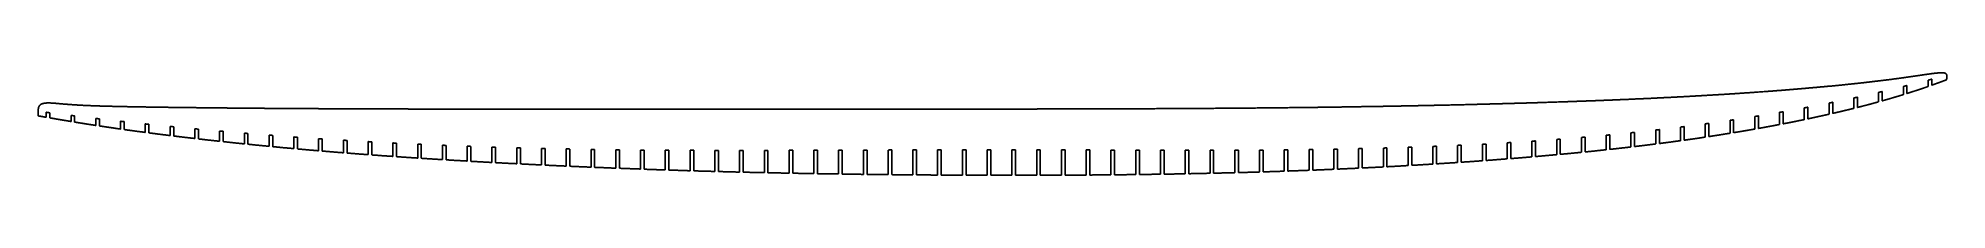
# Model space of a CAD drawing. Header units: metres. Extents: x 5 to 2009, y 0 to 108.
import ezdxf

# ---------------------------------------------------------------- set-up
doc = ezdxf.new("R2010")
doc.units = ezdxf.units.M

msp = doc.modelspace()

# ---------------------------------------------------------------- linework, layer by layer
for p, q in [((1992.9, 101.1, 26), (1992.9, 94.8, 26)), ((1911.1, 81.4, 26), (1911.1, 70.5, 26)), ((1914.9, 82.2, 26), (1914.9, 71.4, 26)), ((1937.1, 87.2, 26), (1937.1, 77.3, 26)), ((1940.9, 88.1, 26), (1940.9, 78.3, 26)), ((1963.1, 93.5, 26), (1963.1, 84.9, 26)), ((1966.9, 94.4, 26), (1966.9, 86.1, 26)), ((1989.1, 100.1, 26), (1989.1, 93.4, 26)), ((13.1, 66.3, 26), (13.1, 61.1, 26)), ((16.9, 65.8, 26), (16.9, 60.4, 26)), ((39.1, 63, 26), (39.1, 56.7, 26)), ((42.9, 62.5, 26), (42.9, 56, 26)), ((1807.1, 61.9, 26), (1807.1, 48.7, 26)), ((1810.9, 62.5, 26), (1810.9, 49.4, 26)), ((1833.1, 66.3, 26), (1833.1, 53.5, 26)), ((1836.9, 66.9, 26), (1836.9, 54.2, 26)), ((1859.1, 70.9, 26), (1859.1, 58.6, 26)), ((1862.9, 71.7, 26), (1862.9, 59.4, 26)), ((1885.1, 76, 26), (1885.1, 64.3, 26)), ((1888.9, 76.8, 26), (1888.9, 65.2, 26)), ((65.1, 59.9, 26), (65.1, 52.5, 26)), ((68.9, 59.4, 26), (68.9, 52, 26)), ((91.1, 56.9, 26), (91.1, 48.7, 26)), ((94.9, 56.5, 26), (94.9, 48.2, 26)), ((117.1, 54.1, 26), (117.1, 45.2, 26)), ((120.9, 53.7, 26), (120.9, 44.7, 26)), ((143.1, 51.5, 26), (143.1, 41.9, 26)), ((146.9, 51.1, 26), (146.9, 41.4, 26)), ((169.1, 49, 26), (169.1, 38.8, 26)), ((172.9, 48.6, 26), (172.9, 38.3, 26)), ((195.1, 46.6, 26), (195.1, 35.9, 26)), ((198.9, 46.3, 26), (198.9, 35.5, 26)), ((221.1, 44.4, 26), (221.1, 33.1, 26)), ((224.9, 44.1, 26), (224.9, 32.8, 26)), ((247.1, 42.3, 26), (247.1, 30.6, 26)), ((250.9, 42, 26), (250.9, 30.2, 26)), ((273.1, 40.4, 26), (273.1, 28.2, 26)), ((276.9, 40.1, 26), (276.9, 27.8, 26)), ((1628.9, 40.2, 26), (1628.9, 24.7, 26)), ((1651.1, 42.3, 26), (1651.1, 27, 26)), ((1654.9, 42.6, 26), (1654.9, 27.4, 26)), ((1677.1, 44.8, 26), (1677.1, 29.9, 26)), ((1680.9, 45.2, 26), (1680.9, 30.3, 26)), ((1703.1, 47.7, 26), (1703.1, 33.1, 26)), ((1706.9, 48.1, 26), (1706.9, 33.5, 26)), ((1729.1, 50.8, 26), (1729.1, 36.5, 26)), ((1732.9, 51.3, 26), (1732.9, 37, 26)), ((1755.1, 54.2, 26), (1755.1, 40.3, 26)), ((1758.9, 54.7, 26), (1758.9, 40.8, 26)), ((1781.1, 57.9, 26), (1781.1, 44.3, 26)), ((1784.9, 58.5, 26), (1784.9, 44.9, 26)), ((299.1, 38.6, 26), (299.1, 25.9, 26)), ((302.9, 38.4, 26), (302.9, 25.6, 26)), ((325.1, 37, 26), (325.1, 23.8, 26)), ((328.9, 36.8, 26), (328.9, 23.5, 26)), ((351.1, 35.5, 26), (351.1, 21.8, 26)), ((354.9, 35.3, 26), (354.9, 21.5, 26)), ((377.1, 34.1, 26), (377.1, 20, 26)), ((380.9, 33.9, 26), (380.9, 19.7, 26)), ((403.1, 32.8, 26), (403.1, 18.2, 26)), ((406.9, 32.7, 26), (406.9, 18, 26)), ((429.1, 31.7, 26), (429.1, 16.6, 26)), ((432.9, 31.5, 26), (432.9, 16.4, 26)), ((455.1, 30.7, 26), (455.1, 15.1, 26)), ((458.9, 30.5, 26), (458.9, 14.8, 26)), ((481.1, 29.8, 26), (481.1, 13.6, 26)), ((484.9, 29.7, 26), (484.9, 13.4, 26)), ((507.1, 29, 26), (507.1, 12.3, 26)), ((510.9, 28.9, 26), (510.9, 12.1, 26)), ((533.1, 28.4, 26), (533.1, 11, 26)), ((536.9, 28.3, 26), (536.9, 10.8, 26)), ((559.1, 27.8, 26), (559.1, 9.8, 26)), ((562.9, 27.7, 26), (562.9, 9.6, 26)), ((585.1, 27.4, 26), (585.1, 8.7, 26)), ((588.9, 27.3, 26), (588.9, 8.5, 26)), ((611.1, 27, 26), (611.1, 7.6, 26)), ((614.9, 27, 26), (614.9, 7.5, 26)), ((637.1, 26.7, 26), (637.1, 6.7, 26)), ((640.9, 26.7, 26), (640.9, 6.5, 26)), ((663.1, 26.5, 26), (663.1, 5.8, 26)), ((666.9, 26.5, 26), (666.9, 5.6, 26)), ((689.1, 26.4, 26), (689.1, 4.9, 26)), ((692.9, 26.4, 26), (692.9, 4.8, 26)), ((715.1, 26.3, 26), (715.1, 4.2, 26)), ((718.9, 26.3, 26), (718.9, 4.1, 26)), ((741.1, 26.3, 26), (741.1, 3.5, 26)), ((744.9, 26.3, 26), (744.9, 3.4, 26)), ((767.1, 26.3, 26), (767.1, 2.9, 26)), ((770.9, 26.3, 26), (770.9, 2.8, 26)), ((793.1, 26.4, 26), (793.1, 2.3, 26)), ((796.9, 26.4, 26), (796.9, 2.3, 26)), ((819.1, 26.4, 26), (819.1, 1.9, 26)), ((822.9, 26.5, 26), (822.9, 1.8, 26)), ((845.1, 26.5, 26), (845.1, 1.5, 26)), ((848.9, 26.5, 26), (848.9, 1.4, 26)), ((871.1, 26.6, 26), (871.1, 1.1, 26)), ((874.9, 26.7, 26), (874.9, 1.1, 26)), ((897.1, 26.7, 26), (897.1, 0.8, 26)), ((900.9, 26.8, 26), (900.9, 0.8, 26)), ((923.1, 26.8, 26), (923.1, 0.6, 26)), ((926.9, 26.8, 26), (926.9, 0.5, 26)), ((949.1, 26.9, 26), (949.1, 0.4, 26)), ((952.9, 26.9, 26), (952.9, 0.4, 26)), ((975.1, 27, 26), (975.1, 0.3, 26)), ((978.9, 27, 26), (978.9, 0.3, 26)), ((1001.1, 27, 26), (1001.1, 0.2, 26)), ((1004.9, 27, 26), (1004.9, 0.2, 26)), ((1027.1, 27, 26), (1027.1, 0.2, 26)), ((1030.9, 27, 26), (1030.9, 0.2, 26)), ((1053.1, 26.9, 26), (1053.1, 0.2, 26)), ((1056.9, 26.9, 26), (1056.9, 0.2, 26)), ((1079.1, 26.9, 26), (1079.1, 0.3, 26)), ((1082.9, 26.8, 26), (1082.9, 0.3, 26)), ((1105.1, 26.8, 26), (1105.1, 0.4, 26)), ((1108.9, 26.8, 26), (1108.9, 0.4, 26)), ((1131.1, 26.7, 26), (1131.1, 0.6, 26)), ((1134.9, 26.7, 26), (1134.9, 0.7, 26)), ((1157.1, 26.6, 26), (1157.1, 0.9, 26)), ((1160.9, 26.6, 26), (1160.9, 1, 26)), ((1183.1, 26.5, 26), (1183.1, 1.3, 26)), ((1186.9, 26.5, 26), (1186.9, 1.3, 26)), ((1209.1, 26.5, 26), (1209.1, 1.7, 26)), ((1212.9, 26.5, 26), (1212.9, 1.8, 26)), ((1235.1, 26.5, 26), (1235.1, 2.3, 26)), ((1238.9, 26.5, 26), (1238.9, 2.3, 26)), ((1261.1, 26.5, 26), (1261.1, 2.9, 26)), ((1264.9, 26.6, 26), (1264.9, 3, 26)), ((1287.1, 26.7, 26), (1287.1, 3.6, 26)), ((1290.9, 26.7, 26), (1290.9, 3.7, 26)), ((1313.1, 26.9, 26), (1313.1, 4.4, 26)), ((1316.9, 26.9, 26), (1316.9, 4.6, 26)), ((1339.1, 27.2, 26), (1339.1, 5.4, 26)), ((1342.9, 27.2, 26), (1342.9, 5.5, 26)), ((1365.1, 27.6, 26), (1365.1, 6.5, 26)), ((1368.9, 27.7, 26), (1368.9, 6.6, 26)), ((1391.1, 28.1, 26), (1391.1, 7.6, 26)), ((1394.9, 28.2, 26), (1394.9, 7.8, 26)), ((1417.1, 28.8, 26), (1417.1, 8.9, 26)), ((1420.9, 28.9, 26), (1420.9, 9.1, 26)), ((1443.1, 29.5, 26), (1443.1, 10.4, 26)), ((1446.9, 29.7, 26), (1446.9, 10.6, 26)), ((1469.1, 30.5, 26), (1469.1, 11.9, 26)), ((1472.9, 30.6, 26), (1472.9, 12.2, 26)), ((1495.1, 31.6, 26), (1495.1, 13.6, 26)), ((1498.9, 31.7, 26), (1498.9, 13.9, 26)), ((1521.1, 32.8, 26), (1521.1, 15.4, 26)), ((1524.9, 33, 26), (1524.9, 15.7, 26)), ((1547.1, 34.3, 26), (1547.1, 17.4, 26)), ((1550.9, 34.5, 26), (1550.9, 17.7, 26)), ((1573.1, 36, 26), (1573.1, 19.5, 26)), ((1576.9, 36.2, 26), (1576.9, 19.8, 26)), ((1599.1, 37.8, 26), (1599.1, 21.8, 26)), ((1602.9, 38.1, 26), (1602.9, 22.2, 26)), ((1625.1, 39.9, 26), (1625.1, 24.3, 26))]:
    msp.add_line(p, q)
for points, degree, knots in [([(2008.3, 100.4, 26), (2008.3, 100.4, 26), (2008.3, 100.4, 26), (2008.3, 100.4, 26), (2008.3, 100.4, 26), (2008.3, 100.4, 26), (2008.4, 100.4, 26), (2008.4, 100.4, 26), (2008.4, 100.5, 26), (2008.4, 100.5, 26), (2008.4, 100.5, 26), (2008.4, 100.5, 26), (2008.4, 100.5, 26), (2008.4, 100.5, 26), (2008.4, 100.5, 26), (2008.4, 100.6, 26), (2008.4, 100.7, 26), (2008.4, 100.7, 26), (2008.5, 100.7, 26), (2008.5, 100.8, 26), (2008.5, 100.8, 26), (2008.5, 100.9, 26), (2008.5, 101, 26), (2008.5, 101, 26), (2008.5, 101.1, 26), (2008.5, 101.2, 26), (2008.5, 101.2, 26), (2008.6, 101.3, 26), (2008.6, 101.3, 26), (2008.6, 101.6, 26), (2008.6, 101.8, 26), (2008.6, 102, 26), (2008.7, 102.1, 26), (2008.7, 102.3, 26), (2008.7, 102.5, 26), (2008.7, 102.7, 26), (2008.7, 103, 26), (2008.7, 103.1, 26), (2008.7, 103.2, 26), (2008.8, 103.4, 26), (2008.8, 103.5, 26), (2008.8, 103.6, 26), (2008.8, 103.7, 26), (2008.8, 103.9, 26), (2008.8, 104, 26), (2008.8, 104, 26), (2008.8, 104.1, 26), (2008.8, 104.1, 26), (2008.8, 104.2, 26), (2008.8, 104.2, 26), (2008.8, 104.3, 26), (2008.8, 104.4, 26), (2008.8, 104.5, 26), (2008.8, 104.5, 26), (2008.8, 104.6, 26), (2008.8, 104.6, 26), (2008.7, 104.7, 26), (2008.7, 104.9, 26), (2008.7, 105, 26), (2008.7, 105.1, 26), (2008.7, 105.2, 26), (2008.7, 105.3, 26), (2008.7, 105.4, 26), (2008.6, 105.5, 26), (2008.6, 105.8, 26), (2008.5, 105.9, 26), (2008.5, 106, 26), (2008.4, 106.1, 26), (2008.3, 106.3, 26), (2008.3, 106.4, 26), (2008.2, 106.5, 26), (2008, 106.7, 26), (2007.9, 106.8, 26), (2007.9, 106.9, 26), (2007.8, 107, 26), (2007.7, 107, 26), (2007.6, 107.1, 26), (2007.4, 107.2, 26), (2007.3, 107.3, 26), (2007.2, 107.3, 26), (2007.1, 107.4, 26), (2007, 107.4, 26), (2006.9, 107.4, 26), (2006.8, 107.5, 26), (2006.7, 107.5, 26), (2006.6, 107.5, 26), (2006.5, 107.5, 26), (2006.5, 107.6, 26), (2006.4, 107.6, 26), (2006.3, 107.6, 26), (2006.3, 107.6, 26), (2006.2, 107.6, 26), (2006.1, 107.7, 26), (2006, 107.7, 26), (2005.9, 107.7, 26), (2005.8, 107.7, 26), (2005.7, 107.7, 26), (2005.7, 107.7, 26), (2005.6, 107.7, 26), (2005.2, 107.8, 26), (2004.9, 107.8, 26), (2004.5, 107.8, 26), (2004.2, 107.9, 26), (2003.9, 107.9, 26), (2003.5, 107.9, 26), (2003.2, 107.9, 26), (2002.7, 107.9, 26), (2002.4, 107.9, 26), (2002.2, 107.8, 26), (2002, 107.8, 26), (2001.8, 107.8, 26), (2001.5, 107.8, 26), (2001.3, 107.8, 26), (2000.8, 107.8, 26), (2000.5, 107.7, 26), (2000.2, 107.7, 26), (1999.9, 107.7, 26), (1999.6, 107.7, 26), (1999.3, 107.6, 26), (1999, 107.6, 26), (1998, 107.5, 26), (1997.3, 107.4, 26), (1996.5, 107.4, 26), (1995.8, 107.3, 26), (1995.1, 107.2, 26), (1994.3, 107.1, 26), (1993.6, 107, 26), (1992, 106.8, 26), (1991.1, 106.7, 26), (1990.3, 106.5, 26), (1989.4, 106.4, 26), (1988.5, 106.3, 26), (1987.6, 106.2, 26), (1986.8, 106, 26), (1985.4, 105.9, 26), (1984.9, 105.8, 26), (1984.4, 105.7, 26), (1983.9, 105.6, 26), (1983.4, 105.6, 26), (1982.9, 105.5, 26), (1982.3, 105.4, 26), (1981.2, 105.2, 26), (1980.6, 105.1, 26), (1980, 105.1, 26), (1979.4, 105, 26), (1978.7, 104.9, 26), (1978.1, 104.8, 26), (1977.4, 104.7, 26), (1974.6, 104.3, 26), (1972.6, 104, 26), (1970.5, 103.7, 26), (1968.4, 103.4, 26), (1966.3, 103.1, 26), (1964.3, 102.8, 26), (1962.2, 102.5, 26), (1956.3, 101.7, 26), (1952.6, 101.2, 26), (1948.8, 100.7, 26), (1945, 100.2, 26), (1941.2, 99.8, 26), (1937.5, 99.3, 26), (1933.7, 98.9, 26), (1926.4, 98, 26), (1922.9, 97.6, 26), (1919.3, 97.2, 26), (1915.8, 96.8, 26), (1912.3, 96.4, 26), (1908.8, 96.1, 26), (1905.2, 95.7, 26), (1898.7, 95, 26), (1895.7, 94.7, 26), (1892.6, 94.4, 26), (1889.6, 94.1, 26), (1886.6, 93.8, 26), (1883.6, 93.6, 26), (1880.5, 93.3, 26), (1866.2, 92, 26), (1854.8, 91, 26), (1843.5, 90, 26), (1832.1, 89.1, 26), (1820.8, 88.3, 26), (1809.4, 87.5, 26), (1798.1, 86.7, 26), (1778.6, 85.4, 26), (1770.5, 84.9, 26), (1762.3, 84.4, 26), (1754.2, 84, 26), (1746.1, 83.5, 26), (1737.9, 83, 26), (1729.8, 82.6, 26), (1718.5, 82, 26), (1715.2, 81.9, 26), (1712, 81.7, 26), (1708.7, 81.5, 26), (1705.4, 81.4, 26), (1702.1, 81.2, 26), (1698.7, 81, 26), (1692.3, 80.7, 26), (1689.2, 80.6, 26), (1686.1, 80.5, 26), (1683, 80.3, 26), (1679.9, 80.2, 26), (1676.8, 80, 26), (1673.7, 79.9, 26), (1659.2, 79.3, 26), (1647.7, 78.8, 26), (1636.2, 78.4, 26), (1624.7, 78, 26), (1613.3, 77.5, 26), (1601.8, 77.2, 26), (1590.3, 76.8, 26), (1565.9, 76, 26), (1553.1, 75.7, 26), (1540.2, 75.3, 26), (1527.3, 75, 26), (1514.4, 74.6, 26), (1501.6, 74.3, 26), (1488.7, 74, 26), (1464.9, 73.5, 26), (1454, 73.3, 26), (1443.1, 73.1, 26), (1432.2, 72.8, 26), (1421.3, 72.6, 26), (1410.4, 72.5, 26), (1399.6, 72.3, 26), (1384.9, 72.1, 26), (1381.1, 72, 26), (1377.3, 71.9, 26), (1373.4, 71.9, 26), (1369.6, 71.8, 26), (1365.8, 71.8, 26), (1362, 71.7, 26), (1354.8, 71.6, 26), (1351.4, 71.6, 26), (1348, 71.5, 26), (1344.7, 71.5, 26), (1341.3, 71.4, 26), (1337.9, 71.4, 26), (1334.5, 71.4, 26), (1305.3, 71, 26), (1279.5, 70.8, 26), (1253.6, 70.5, 26), (1227.8, 70.4, 26), (1202, 70.2, 26), (1176.2, 70.1, 26), (1150.3, 70, 26), (1111.8, 69.9, 26), (1099.1, 69.8, 26), (1086.4, 69.8, 26), (1073.7, 69.8, 26), (1061, 69.8, 26), (1048.3, 69.8, 26), (1035.6, 69.7, 26), (1020, 69.7, 26), (1017.2, 69.7, 26), (1014.3, 69.7, 26), (1011.4, 69.7, 26), (1008.5, 69.7, 26), (1005.6, 69.7, 26), (1002.8, 69.7, 26), (977.5, 69.7, 26), (955, 69.7, 26), (932.6, 69.6, 26), (910.1, 69.6, 26), (887.7, 69.6, 26), (865.3, 69.6, 26), (842.8, 69.6, 26), (810.2, 69.6, 26), (800.1, 69.6, 26), (789.9, 69.6, 26), (779.8, 69.6, 26), (769.6, 69.6, 26), (759.4, 69.6, 26), (749.3, 69.6, 26), (733.2, 69.6, 26), (727.3, 69.6, 26), (721.3, 69.6, 26), (715.4, 69.6, 26), (709.5, 69.6, 26), (703.6, 69.6, 26), (697.6, 69.6, 26), (688.7, 69.6, 26), (685.8, 69.6, 26), (682.8, 69.6, 26), (679.8, 69.6, 26), (676.9, 69.6, 26), (673.9, 69.6, 26), (671, 69.6, 26), (664.6, 69.6, 26), (661.2, 69.6, 26), (657.8, 69.6, 26), (654.5, 69.6, 26), (651.1, 69.6, 26), (647.7, 69.6, 26), (644.3, 69.6, 26), (634.6, 69.6, 26), (628.3, 69.6, 26), (622, 69.6, 26), (615.7, 69.6, 26), (609.4, 69.6, 26), (603.1, 69.6, 26), (596.8, 69.6, 26), (576.1, 69.6, 26), (561.9, 69.6, 26), (547.6, 69.6, 26), (533.3, 69.6, 26), (519, 69.6, 26), (504.7, 69.6, 26), (490.4, 69.6, 26), (464.3, 69.7, 26), (452.6, 69.7, 26), (440.8, 69.7, 26), (429.1, 69.7, 26), (417.3, 69.7, 26), (405.6, 69.7, 26), (393.8, 69.8, 26), (379.2, 69.8, 26), (376.3, 69.8, 26), (373.4, 69.8, 26), (370.6, 69.8, 26), (367.8, 69.8, 26), (365, 69.9, 26), (362.1, 69.9, 26), (351.4, 69.9, 26), (343.5, 69.9, 26), (335.5, 70, 26), (327.6, 70, 26), (319.7, 70, 26), (311.7, 70.1, 26), (303.8, 70.1, 26), (284, 70.2, 26), (272.2, 70.3, 26), (260.4, 70.4, 26), (248.6, 70.4, 26), (236.8, 70.5, 26), (224.9, 70.6, 26), (213.1, 70.7, 26), (196.4, 70.9, 26), (191.5, 70.9, 26), (186.5, 71, 26), (181.6, 71, 26), (176.7, 71.1, 26), (171.8, 71.2, 26), (166.8, 71.2, 26), (159.7, 71.3, 26), (157.6, 71.3, 26), (155.4, 71.4, 26), (153.3, 71.4, 26), (151.2, 71.4, 26), (149.1, 71.4, 26), (147.1, 71.5, 26), (142.9, 71.5, 26), (140.7, 71.5, 26), (138.6, 71.6, 26), (136.4, 71.6, 26), (134.2, 71.6, 26), (132.1, 71.7, 26), (129.9, 71.7, 26), (123.1, 71.8, 26), (118.3, 71.9, 26), (113.6, 71.9, 26), (108.9, 72, 26), (104.2, 72.1, 26), (99.5, 72.2, 26), (94.8, 72.3, 26), (85.6, 72.5, 26), (81.2, 72.6, 26), (76.8, 72.7, 26), (72.4, 72.8, 26), (68, 73, 26), (63.6, 73.1, 26), (59.2, 73.3, 26), (52, 73.6, 26), (49.1, 73.8, 26), (46.2, 73.9, 26), (43.4, 74.1, 26), (40.5, 74.3, 26), (37.7, 74.5, 26), (34.8, 74.7, 26), (31.5, 75, 26), (31, 75, 26), (30.6, 75, 26), (30.1, 75.1, 26), (29.6, 75.1, 26), (29.2, 75.2, 26), (28.7, 75.2, 26), (27.1, 75.3, 26), (26, 75.5, 26), (24.9, 75.6, 26), (23.7, 75.7, 26), (22.6, 75.8, 26), (21.5, 75.8, 26), (20.4, 75.9, 26), (18.8, 76, 26), (18.4, 76, 26), (18, 76.1, 26), (17.6, 76.1, 26), (17.2, 76.1, 26), (16.9, 76.1, 26), (16.5, 76.1, 26), (15.9, 76.1, 26), (15.6, 76.1, 26), (15.3, 76.1, 26), (15, 76.1, 26), (14.7, 76.1, 26), (14.4, 76.1, 26), (14.1, 76.1, 26), (13.3, 76.1, 26), (12.7, 76, 26), (12.1, 76, 26), (11.5, 75.9, 26), (11, 75.8, 26), (10.4, 75.7, 26), (9.8, 75.6, 26), (9, 75.4, 26), (8.8, 75.3, 26), (8.6, 75.2, 26), (8.4, 75.1, 26), (8.1, 75, 26), (7.9, 74.9, 26), (7.7, 74.8, 26), (7.2, 74.5, 26), (7, 74.3, 26), (6.7, 74.1, 26), (6.5, 73.9, 26), (6.2, 73.7, 26), (6, 73.5, 26), (5.8, 73.2, 26), (5.7, 72.9, 26), (5.6, 72.9, 26), (5.6, 72.8, 26), (5.6, 72.8, 26), (5.6, 72.7, 26), (5.5, 72.7, 26), (5.5, 72.7, 26), (5.5, 72.6, 26), (5.4, 72.5, 26), (5.4, 72.5, 26), (5.4, 72.4, 26), (5.4, 72.4, 26), (5.3, 72.3, 26), (5.3, 72.3, 26), (5.2, 72, 26), (5.1, 71.7, 26), (5, 71.4, 26), (4.9, 71.1, 26), (4.9, 70.8, 26), (4.8, 70.5, 26), (4.8, 70.2, 26), (4.7, 69.7, 26), (4.7, 69.4, 26), (4.7, 69.2, 26), (4.7, 68.9, 26), (4.6, 68.6, 26), (4.6, 68.4, 26), (4.6, 68.1, 26), (4.6, 67.8, 26), (4.6, 67.7, 26), (4.6, 67.6, 26), (4.6, 67.5, 26), (4.6, 67.4, 26), (4.6, 67.3, 26), (4.6, 67.3, 26), (4.6, 67.1, 26), (4.6, 67, 26), (4.6, 66.9, 26), (4.6, 66.9, 26), (4.6, 66.8, 26), (4.6, 66.7, 26), (4.6, 66.6, 26), (4.6, 66.3, 26), (4.6, 66.1, 26), (4.6, 65.9, 26), (4.6, 65.6, 26), (4.6, 65.4, 26), (4.6, 65.2, 26), (4.6, 65, 26), (4.6, 64.6, 26), (4.6, 64.5, 26), (4.6, 64.4, 26), (4.6, 64.2, 26), (4.6, 64.1, 26), (4.6, 64, 26), (4.6, 63.8, 26), (4.6, 63.6, 26), (4.6, 63.6, 26), (4.6, 63.5, 26), (4.6, 63.4, 26), (4.6, 63.3, 26), (4.6, 63.3, 26), (4.6, 63.2, 26), (4.6, 63.1, 26), (4.6, 63, 26), (4.6, 63, 26), (4.6, 63, 26), (4.6, 62.9, 26), (4.6, 62.9, 26), (4.6, 62.9, 26), (4.6, 62.8, 26), (4.6, 62.8, 26), (4.6, 62.8, 26), (4.6, 62.8, 26), (4.6, 62.7, 26), (4.6, 62.7, 26), (4.6, 62.7, 26), (4.6, 62.7, 26), (4.6, 62.6, 26), (4.6, 62.6, 26), (4.6, 62.6, 26), (4.6, 62.6, 26), (4.6, 62.6, 26), (4.6, 62.6, 26), (4.6, 62.6, 26)], 8, [0, 0, 0, 0, 0, 0, 0, 0, 0, 0.000167, 0.000167, 0.000167, 0.000167, 0.000167, 0.000167, 0.000167, 0.00035, 0.00035, 0.00035, 0.00035, 0.00035, 0.00035, 0.00035, 0.000723, 0.000723, 0.000723, 0.000723, 0.000723, 0.000723, 0.000723, 0.001226, 0.001226, 0.001226, 0.001226, 0.001226, 0.001226, 0.001226, 0.002693, 0.002693, 0.002693, 0.002693, 0.002693, 0.002693, 0.002693, 0.003678, 0.003678, 0.003678, 0.003678, 0.003678, 0.003678, 0.003678, 0.004075, 0.004075, 0.004075, 0.004075, 0.004075, 0.004075, 0.004075, 0.004568, 0.004568, 0.004568, 0.004568, 0.004568, 0.004568, 0.004568, 0.005437, 0.005437, 0.005437, 0.005437, 0.005437, 0.005437, 0.005437, 0.006525, 0.006525, 0.006525, 0.006525, 0.006525, 0.006525, 0.006525, 0.007513, 0.007513, 0.007513, 0.007513, 0.007513, 0.007513, 0.007513, 0.008251, 0.008251, 0.008251, 0.008251, 0.008251, 0.008251, 0.008251, 0.008743, 0.008743, 0.008743, 0.008743, 0.008743, 0.008743, 0.008743, 0.009235, 0.009235, 0.009235, 0.009235, 0.009235, 0.009235, 0.009235, 0.011152, 0.011152, 0.011152, 0.011152, 0.011152, 0.011152, 0.011152, 0.012456, 0.012456, 0.012456, 0.012456, 0.012456, 0.012456, 0.012456, 0.014184, 0.014184, 0.014184, 0.014184, 0.014184, 0.014184, 0.014184, 0.018456, 0.018456, 0.018456, 0.018456, 0.018456, 0.018456, 0.018456, 0.023573, 0.023573, 0.023573, 0.023573, 0.023573, 0.023573, 0.023573, 0.026359, 0.026359, 0.026359, 0.026359, 0.026359, 0.026359, 0.026359, 0.029145, 0.029145, 0.029145, 0.029145, 0.029145, 0.029145, 0.029145, 0.03752, 0.03752, 0.03752, 0.03752, 0.03752, 0.03752, 0.03752, 0.052674, 0.052674, 0.052674, 0.052674, 0.052674, 0.052674, 0.052674, 0.066826, 0.066826, 0.066826, 0.066826, 0.066826, 0.066826, 0.066826, 0.078932, 0.078932, 0.078932, 0.078932, 0.078932, 0.078932, 0.078932, 0.124327, 0.124327, 0.124327, 0.124327, 0.124327, 0.124327, 0.124327, 0.156803, 0.156803, 0.156803, 0.156803, 0.156803, 0.156803, 0.156803, 0.169632, 0.169632, 0.169632, 0.169632, 0.169632, 0.169632, 0.169632, 0.181409, 0.181409, 0.181409, 0.181409, 0.181409, 0.181409, 0.181409, 0.225191, 0.225191, 0.225191, 0.225191, 0.225191, 0.225191, 0.225191, 0.274272, 0.274272, 0.274272, 0.274272, 0.274272, 0.274272, 0.274272, 0.315783, 0.315783, 0.315783, 0.315783, 0.315783, 0.315783, 0.315783, 0.330276, 0.330276, 0.330276, 0.330276, 0.330276, 0.330276, 0.330276, 0.34316, 0.34316, 0.34316, 0.34316, 0.34316, 0.34316, 0.34316, 0.441393, 0.441393, 0.441393, 0.441393, 0.441393, 0.441393, 0.441393, 0.489705, 0.489705, 0.489705, 0.489705, 0.489705, 0.489705, 0.489705, 0.500655, 0.500655, 0.500655, 0.500655, 0.500655, 0.500655, 0.500655, 0.586004, 0.586004, 0.586004, 0.586004, 0.586004, 0.586004, 0.586004, 0.624652, 0.624652, 0.624652, 0.624652, 0.624652, 0.624652, 0.624652, 0.647196, 0.647196, 0.647196, 0.647196, 0.647196, 0.647196, 0.647196, 0.658468, 0.658468, 0.658468, 0.658468, 0.658468, 0.658468, 0.658468, 0.671348, 0.671348, 0.671348, 0.671348, 0.671348, 0.671348, 0.671348, 0.695398, 0.695398, 0.695398, 0.695398, 0.695398, 0.695398, 0.695398, 0.74989, 0.74989, 0.74989, 0.74989, 0.74989, 0.74989, 0.74989, 0.794681, 0.794681, 0.794681, 0.794681, 0.794681, 0.794681, 0.794681, 0.805663, 0.805663, 0.805663, 0.805663, 0.805663, 0.805663, 0.805663, 0.83691, 0.83691, 0.83691, 0.83691, 0.83691, 0.83691, 0.83691, 0.883439, 0.883439, 0.883439, 0.883439, 0.883439, 0.883439, 0.883439, 0.902822, 0.902822, 0.902822, 0.902822, 0.902822, 0.902822, 0.902822, 0.911437, 0.911437, 0.911437, 0.911437, 0.911437, 0.911437, 0.911437, 0.920537, 0.920537, 0.920537, 0.920537, 0.920537, 0.920537, 0.920537, 0.940464, 0.940464, 0.940464, 0.940464, 0.940464, 0.940464, 0.940464, 0.959074, 0.959074, 0.959074, 0.959074, 0.959074, 0.959074, 0.959074, 0.971164, 0.971164, 0.971164, 0.971164, 0.971164, 0.971164, 0.971164, 0.973142, 0.973142, 0.973142, 0.973142, 0.973142, 0.973142, 0.973142, 0.977905, 0.977905, 0.977905, 0.977905, 0.977905, 0.977905, 0.977905, 0.979737, 0.979737, 0.979737, 0.979737, 0.979737, 0.979737, 0.979737, 0.981568, 0.981568, 0.981568, 0.981568, 0.981568, 0.981568, 0.981568, 0.985755, 0.985755, 0.985755, 0.985755, 0.985755, 0.985755, 0.985755, 0.987487, 0.987487, 0.987487, 0.987487, 0.987487, 0.987487, 0.987487, 0.989764, 0.989764, 0.989764, 0.989764, 0.989764, 0.989764, 0.989764, 0.990115, 0.990115, 0.990115, 0.990115, 0.990115, 0.990115, 0.990115, 0.99051, 0.99051, 0.99051, 0.99051, 0.99051, 0.99051, 0.99051, 0.992715, 0.992715, 0.992715, 0.992715, 0.992715, 0.992715, 0.992715, 0.994699, 0.994699, 0.994699, 0.994699, 0.994699, 0.994699, 0.994699, 0.995314, 0.995314, 0.995314, 0.995314, 0.995314, 0.995314, 0.995314, 0.995932, 0.995932, 0.995932, 0.995932, 0.995932, 0.995932, 0.995932, 0.997577, 0.997577, 0.997577, 0.997577, 0.997577, 0.997577, 0.997577, 0.998579, 0.998579, 0.998579, 0.998579, 0.998579, 0.998579, 0.998579, 0.999146, 0.999146, 0.999146, 0.999146, 0.999146, 0.999146, 0.999146, 0.999425, 0.999425, 0.999425, 0.999425, 0.999425, 0.999425, 0.999425, 0.999729, 0.999729, 0.999729, 0.999729, 0.999729, 0.999729, 0.999729, 1, 1, 1, 1, 1, 1, 1, 1, 1]), ([(1992.9, 94.8, 26), (1993.5, 95, 26), (1994, 95.2, 26), (1994.6, 95.4, 26), (1995.2, 95.6, 26), (1995.7, 95.8, 26), (1996.3, 96, 26), (1996.9, 96.2, 26), (1997.7, 96.5, 26), (1998, 96.6, 26), (1998.3, 96.7, 26), (1998.5, 96.8, 26), (1998.8, 96.9, 26), (1999.1, 97, 26), (1999.3, 97.1, 26), (1999.9, 97.3, 26), (2000.1, 97.4, 26), (2000.4, 97.5, 26), (2000.7, 97.6, 26), (2000.9, 97.7, 26), (2001.2, 97.8, 26), (2001.4, 97.8, 26), (2002.1, 98.1, 26), (2002.5, 98.2, 26), (2002.9, 98.4, 26), (2003.3, 98.5, 26), (2003.7, 98.7, 26), (2004.1, 98.8, 26), (2004.5, 99, 26), (2005, 99.2, 26), (2005.1, 99.2, 26), (2005.2, 99.2, 26), (2005.3, 99.3, 26), (2005.4, 99.3, 26), (2005.5, 99.4, 26), (2005.6, 99.4, 26), (2005.8, 99.5, 26), (2005.9, 99.5, 26), (2006, 99.5, 26), (2006.1, 99.6, 26), (2006.2, 99.6, 26), (2006.3, 99.6, 26), (2006.4, 99.7, 26), (2006.6, 99.8, 26), (2006.7, 99.8, 26), (2006.9, 99.8, 26), (2007, 99.9, 26), (2007.1, 99.9, 26), (2007.2, 100, 26), (2007.3, 100, 26), (2007.5, 100.1, 26), (2007.6, 100.1, 26), (2007.6, 100.1, 26), (2007.7, 100.2, 26), (2007.7, 100.2, 26), (2007.8, 100.2, 26), (2007.9, 100.2, 26), (2008, 100.3, 26), (2008, 100.3, 26), (2008, 100.3, 26), (2008.1, 100.3, 26), (2008.1, 100.3, 26), (2008.2, 100.3, 26), (2008.2, 100.3, 26), (2008.2, 100.4, 26), (2008.3, 100.4, 26), (2008.3, 100.4, 26), (2008.3, 100.4, 26), (2008.3, 100.4, 26), (2008.3, 100.4, 26), (2008.3, 100.4, 26), (2008.3, 100.4, 26), (2008.3, 100.4, 26), (2008.3, 100.4, 26), (2008.3, 100.4, 26), (2008.3, 100.4, 26), (2008.3, 100.4, 26), (2008.3, 100.4, 26), (2008.3, 100.4, 26), (2008.3, 100.4, 26), (2008.3, 100.4, 26), (2008.3, 100.4, 26), (2008.3, 100.4, 26), (2008.3, 100.4, 26), (2008.3, 100.4, 26), (2008.3, 100.4, 26)], 8, [0, 0, 0, 0, 0, 0, 0, 0, 0, 0.285743, 0.285743, 0.285743, 0.285743, 0.285743, 0.285743, 0.285743, 0.422467, 0.422467, 0.422467, 0.422467, 0.422467, 0.422467, 0.422467, 0.554645, 0.554645, 0.554645, 0.554645, 0.554645, 0.554645, 0.554645, 0.759401, 0.759401, 0.759401, 0.759401, 0.759401, 0.759401, 0.759401, 0.809855, 0.809855, 0.809855, 0.809855, 0.809855, 0.809855, 0.809855, 0.859638, 0.859638, 0.859638, 0.859638, 0.859638, 0.859638, 0.859638, 0.919897, 0.919897, 0.919897, 0.919897, 0.919897, 0.919897, 0.919897, 0.951169, 0.951169, 0.951169, 0.951169, 0.951169, 0.951169, 0.951169, 0.975042, 0.975042, 0.975042, 0.975042, 0.975042, 0.975042, 0.975042, 0.98976, 0.98976, 0.98976, 0.98976, 0.98976, 0.98976, 0.98976, 0.993577, 0.993577, 0.993577, 0.993577, 0.993577, 0.993577, 0.993577, 1, 1, 1, 1, 1, 1, 1, 1, 1]), ([(1963.1, 84.9, 26), (1961.8, 84.5, 26), (1960.5, 84.1, 26), (1959.2, 83.7, 26), (1956.6, 82.9, 26), (1955.2, 82.5, 26), (1953.8, 82.1, 26), (1951.1, 81.3, 26), (1949.7, 80.8, 26), (1948.2, 80.4, 26), (1945.3, 79.6, 26), (1943.9, 79.2, 26), (1942.4, 78.8, 26), (1940.9, 78.3, 26)], 4, [0, 0, 0, 0, 0, 0.234515, 0.234515, 0.234515, 0.479207, 0.479207, 0.479207, 0.734315, 0.734315, 0.734315, 1, 1, 1, 1, 1]), ([(1989.1, 93.4, 26), (1988.1, 93.1, 26), (1987.1, 92.7, 26), (1986.1, 92.4, 26), (1985, 92, 26), (1983, 91.3, 26), (1981.9, 91, 26), (1980.8, 90.6, 26), (1979.7, 90.2, 26), (1977.5, 89.5, 26), (1976.4, 89.1, 26), (1975.2, 88.8, 26), (1974.1, 88.4, 26), (1971.7, 87.6, 26), (1970.5, 87.2, 26), (1969.3, 86.8, 26), (1968.1, 86.5, 26), (1966.9, 86.1, 26)], 5, [0, 0, 0, 0, 0, 0, 0.229143, 0.229143, 0.229143, 0.229143, 0.471654, 0.471654, 0.471654, 0.471654, 0.728892, 0.728892, 0.728892, 0.728892, 1, 1, 1, 1, 1, 1]), ([(13.1, 61.1, 26), (12.6, 61.2, 26), (12.1, 61.3, 26), (11.6, 61.3, 26), (11.1, 61.4, 26), (10.6, 61.5, 26), (10.1, 61.6, 26), (9.6, 61.7, 26), (8.9, 61.8, 26), (8.6, 61.9, 26), (8.3, 61.9, 26), (8, 62, 26), (7.8, 62, 26), (7.5, 62.1, 26), (7.2, 62.1, 26), (6.8, 62.2, 26), (6.6, 62.2, 26), (6.5, 62.3, 26), (6.3, 62.3, 26), (6.2, 62.3, 26), (6.1, 62.3, 26), (5.9, 62.4, 26), (5.7, 62.4, 26), (5.7, 62.4, 26), (5.7, 62.4, 26), (5.6, 62.4, 26), (5.6, 62.4, 26), (5.5, 62.4, 26), (5.5, 62.4, 26), (5.4, 62.4, 26), (5.4, 62.5, 26), (5.4, 62.5, 26), (5.3, 62.5, 26), (5.3, 62.5, 26), (5.2, 62.5, 26), (5.2, 62.5, 26), (5.1, 62.5, 26), (5.1, 62.5, 26), (5, 62.5, 26), (5, 62.5, 26), (5, 62.5, 26), (4.9, 62.5, 26), (4.9, 62.5, 26), (4.8, 62.6, 26), (4.8, 62.6, 26), (4.8, 62.6, 26), (4.8, 62.6, 26), (4.7, 62.6, 26), (4.7, 62.6, 26), (4.7, 62.6, 26), (4.7, 62.6, 26), (4.7, 62.6, 26), (4.6, 62.6, 26), (4.6, 62.6, 26), (4.6, 62.6, 26), (4.6, 62.6, 26), (4.6, 62.6, 26), (4.6, 62.6, 26), (4.6, 62.6, 26), (4.6, 62.6, 26), (4.6, 62.6, 26), (4.6, 62.6, 26), (4.6, 62.6, 26), (4.6, 62.6, 26), (4.6, 62.6, 26), (4.6, 62.6, 26), (4.6, 62.6, 26), (4.6, 62.6, 26), (4.6, 62.6, 26), (4.6, 62.6, 26), (4.6, 62.6, 26), (4.6, 62.6, 26), (4.6, 62.6, 26), (4.6, 62.6, 26), (4.6, 62.6, 26), (4.6, 62.6, 26), (4.6, 62.6, 26), (4.6, 62.6, 26), (4.6, 62.6, 26)], 8, [0, 0, 0, 0, 0, 0, 0, 0, 0, 0.43063, 0.43063, 0.43063, 0.43063, 0.43063, 0.43063, 0.43063, 0.675825, 0.675825, 0.675825, 0.675825, 0.675825, 0.675825, 0.675825, 0.803681, 0.803681, 0.803681, 0.803681, 0.803681, 0.803681, 0.803681, 0.838169, 0.838169, 0.838169, 0.838169, 0.838169, 0.838169, 0.838169, 0.874592, 0.874592, 0.874592, 0.874592, 0.874592, 0.874592, 0.874592, 0.913295, 0.913295, 0.913295, 0.913295, 0.913295, 0.913295, 0.913295, 0.945255, 0.945255, 0.945255, 0.945255, 0.945255, 0.945255, 0.945255, 0.96947, 0.96947, 0.96947, 0.96947, 0.96947, 0.96947, 0.96947, 0.982387, 0.982387, 0.982387, 0.982387, 0.982387, 0.982387, 0.982387, 0.988397, 0.988397, 0.988397, 0.988397, 0.988397, 0.988397, 0.988397, 1, 1, 1, 1, 1, 1, 1, 1, 1]), ([(39.1, 56.7, 26), (38.3, 56.8, 26), (37.4, 57, 26), (36.6, 57.1, 26), (35.7, 57.2, 26), (34.9, 57.4, 26), (33.7, 57.6, 26), (33.3, 57.6, 26), (32.9, 57.7, 26), (32.5, 57.8, 26), (32.1, 57.8, 26), (31.3, 58, 26), (30.9, 58, 26), (30.5, 58.1, 26), (30.1, 58.2, 26), (29.7, 58.2, 26), (28, 58.5, 26), (26.6, 58.8, 26), (25.2, 59, 26), (23.8, 59.2, 26), (22.5, 59.5, 26), (20.4, 59.8, 26), (19.7, 59.9, 26), (19, 60.1, 26), (18.3, 60.2, 26), (17.6, 60.3, 26), (16.9, 60.4, 26)], 6, [0, 0, 0, 0, 0, 0, 0, 0.227354, 0.227354, 0.227354, 0.227354, 0.227354, 0.335219, 0.335219, 0.335219, 0.335219, 0.335219, 0.438922, 0.438922, 0.438922, 0.438922, 0.438922, 0.810952, 0.810952, 0.810952, 0.810952, 0.810952, 1, 1, 1, 1, 1, 1, 1]), ([(1885.1, 64.3, 26), (1883.8, 64, 26), (1882.4, 63.7, 26), (1881.1, 63.4, 26), (1878.4, 62.8, 26), (1877, 62.5, 26), (1875.6, 62.2, 26), (1872.8, 61.6, 26), (1871.4, 61.3, 26), (1870, 61, 26), (1867.2, 60.4, 26), (1865.8, 60, 26), (1864.3, 59.7, 26), (1862.9, 59.4, 26)], 4, [0, 0, 0, 0, 0, 0.241974, 0.241974, 0.241974, 0.489308, 0.489308, 0.489308, 0.741987, 0.741987, 0.741987, 1, 1, 1, 1, 1]), ([(1911.1, 70.5, 26), (1909.8, 70.1, 26), (1908.4, 69.8, 26), (1907.1, 69.5, 26), (1904.4, 68.8, 26), (1903, 68.5, 26), (1901.7, 68.2, 26), (1898.9, 67.5, 26), (1897.5, 67.2, 26), (1896.1, 66.8, 26), (1893.2, 66.2, 26), (1891.8, 65.8, 26), (1890.3, 65.5, 26), (1888.9, 65.2, 26)], 4, [0, 0, 0, 0, 0, 0.240173, 0.240173, 0.240173, 0.486839, 0.486839, 0.486839, 0.740089, 0.740089, 0.740089, 1, 1, 1, 1, 1]), ([(1937.1, 77.3, 26), (1935.8, 76.9, 26), (1934.5, 76.6, 26), (1933.1, 76.2, 26), (1930.5, 75.5, 26), (1929.1, 75.1, 26), (1927.7, 74.7, 26), (1925, 74, 26), (1923.6, 73.6, 26), (1922.1, 73.3, 26), (1919.3, 72.5, 26), (1917.8, 72.2, 26), (1916.4, 71.8, 26), (1914.9, 71.4, 26)], 4, [0, 0, 0, 0, 0, 0.237982, 0.237982, 0.237982, 0.48389, 0.48389, 0.48389, 0.737861, 0.737861, 0.737861, 1, 1, 1, 1, 1]), ([(65.1, 52.5, 26), (63.6, 52.8, 26), (62.1, 53, 26), (60.5, 53.2, 26), (57.6, 53.7, 26), (56.2, 53.9, 26), (54.7, 54.1, 26), (52, 54.6, 26), (50.6, 54.8, 26), (49.3, 55, 26), (46.7, 55.4, 26), (45.4, 55.6, 26), (44.2, 55.8, 26), (42.9, 56, 26)], 4, [0, 0, 0, 0, 0, 0.273209, 0.273209, 0.273209, 0.530582, 0.530582, 0.530582, 0.772655, 0.772655, 0.772655, 1, 1, 1, 1, 1]), ([(91.1, 48.7, 26), (89.6, 48.9, 26), (88.1, 49.1, 26), (86.7, 49.3, 26), (83.8, 49.8, 26), (82.3, 50, 26), (80.9, 50.2, 26), (78.2, 50.6, 26), (76.8, 50.8, 26), (75.4, 51, 26), (72.8, 51.4, 26), (71.5, 51.6, 26), (70.2, 51.8, 26), (68.9, 52, 26)], 4, [0, 0, 0, 0, 0, 0.266356, 0.266356, 0.266356, 0.521637, 0.521637, 0.521637, 0.766096, 0.766096, 0.766096, 1, 1, 1, 1, 1]), ([(117.1, 45.2, 26), (115.6, 45.4, 26), (114.2, 45.6, 26), (112.7, 45.8, 26), (109.9, 46.1, 26), (108.4, 46.3, 26), (107, 46.5, 26), (104.3, 46.9, 26), (102.9, 47.1, 26), (101.5, 47.3, 26), (98.9, 47.6, 26), (97.5, 47.8, 26), (96.2, 48, 26), (94.9, 48.2, 26)], 4, [0, 0, 0, 0, 0, 0.262607, 0.262607, 0.262607, 0.516713, 0.516713, 0.516713, 0.762461, 0.762461, 0.762461, 1, 1, 1, 1, 1]), ([(143.1, 41.9, 26), (141.9, 42, 26), (140.8, 42.2, 26), (139.6, 42.3, 26), (138.5, 42.5, 26), (136.2, 42.7, 26), (135.1, 42.9, 26), (133.9, 43, 26), (132.8, 43.2, 26), (130.6, 43.4, 26), (129.5, 43.6, 26), (128.4, 43.7, 26), (127.3, 43.9, 26), (125.2, 44.1, 26), (124.1, 44.3, 26), (123, 44.4, 26), (122, 44.5, 26), (120.9, 44.7, 26)], 5, [0, 0, 0, 0, 0, 0, 0.260235, 0.260235, 0.260235, 0.260235, 0.513591, 0.513591, 0.513591, 0.513591, 0.760145, 0.760145, 0.760145, 0.760145, 1, 1, 1, 1, 1, 1]), ([(169.1, 38.8, 26), (167.7, 39, 26), (166.2, 39.1, 26), (164.8, 39.3, 26), (162, 39.6, 26), (160.6, 39.8, 26), (159.2, 39.9, 26), (156.4, 40.3, 26), (155, 40.4, 26), (153.6, 40.6, 26), (150.9, 40.9, 26), (149.6, 41.1, 26), (148.2, 41.3, 26), (146.9, 41.4, 26)], 4, [0, 0, 0, 0, 0, 0.258256, 0.258256, 0.258256, 0.511022, 0.511022, 0.511022, 0.758276, 0.758276, 0.758276, 1, 1, 1, 1, 1]), ([(1755.1, 40.3, 26), (1752.4, 39.8, 26), (1749.6, 39.4, 26), (1746.9, 39, 26), (1741.3, 38.2, 26), (1738.5, 37.8, 26), (1735.7, 37.4, 26), (1732.9, 37, 26)], 4, [0, 0, 0, 0, 0, 0.494717, 0.494717, 0.494717, 1, 1, 1, 1, 1]), ([(1781.1, 44.3, 26), (1779.7, 44.1, 26), (1778.4, 43.9, 26), (1777, 43.7, 26), (1774.3, 43.2, 26), (1772.9, 43, 26), (1771.5, 42.8, 26), (1768.7, 42.3, 26), (1767.3, 42.1, 26), (1765.9, 41.9, 26), (1763.1, 41.5, 26), (1761.7, 41.3, 26), (1760.3, 41, 26), (1758.9, 40.8, 26)], 4, [0, 0, 0, 0, 0, 0.245587, 0.245587, 0.245587, 0.494123, 0.494123, 0.494123, 0.7456, 0.7456, 0.7456, 1, 1, 1, 1, 1]), ([(1807.1, 48.7, 26), (1805.7, 48.5, 26), (1804.4, 48.2, 26), (1803, 48, 26), (1800.3, 47.5, 26), (1798.9, 47.3, 26), (1797.5, 47, 26), (1794.8, 46.6, 26), (1793.4, 46.3, 26), (1792, 46.1, 26), (1789.1, 45.6, 26), (1787.7, 45.4, 26), (1786.3, 45.2, 26), (1784.9, 44.9, 26)], 4, [0, 0, 0, 0, 0, 0.245032, 0.245032, 0.245032, 0.493383, 0.493383, 0.493383, 0.745045, 0.745045, 0.745045, 1, 1, 1, 1, 1]), ([(1833.1, 53.5, 26), (1831.7, 53.2, 26), (1830.4, 53, 26), (1829, 52.7, 26), (1826.3, 52.2, 26), (1824.9, 51.9, 26), (1823.6, 51.7, 26), (1820.8, 51.2, 26), (1819.4, 50.9, 26), (1818, 50.7, 26), (1815.2, 50.1, 26), (1813.7, 49.9, 26), (1812.3, 49.6, 26), (1810.9, 49.4, 26)], 4, [0, 0, 0, 0, 0, 0.244305, 0.244305, 0.244305, 0.492423, 0.492423, 0.492423, 0.744331, 0.744331, 0.744331, 1, 1, 1, 1, 1]), ([(1859.1, 58.6, 26), (1857.8, 58.4, 26), (1856.4, 58.1, 26), (1855.1, 57.8, 26), (1852.3, 57.3, 26), (1851, 57, 26), (1849.6, 56.7, 26), (1846.8, 56.1, 26), (1845.4, 55.9, 26), (1844, 55.6, 26), (1841.2, 55, 26), (1839.8, 54.8, 26), (1838.3, 54.5, 26), (1836.9, 54.2, 26)], 4, [0, 0, 0, 0, 0, 0.243346, 0.243346, 0.243346, 0.49114, 0.49114, 0.49114, 0.743367, 0.743367, 0.743367, 1, 1, 1, 1, 1]), ([(195.1, 35.9, 26), (191.9, 36.2, 26), (188.8, 36.6, 26), (185.6, 36.9, 26), (180, 37.5, 26), (177.7, 37.8, 26), (175.3, 38.1, 26), (172.9, 38.3, 26)], 4, [0, 0, 0, 0, 0, 0.570996, 0.570996, 0.570996, 1, 1, 1, 1, 1]), ([(221.1, 33.1, 26), (218.3, 33.4, 26), (215.5, 33.7, 26), (212.6, 34, 26), (207.1, 34.6, 26), (204.4, 34.9, 26), (201.6, 35.2, 26), (198.9, 35.5, 26)], 4, [0, 0, 0, 0, 0, 0.507792, 0.507792, 0.507792, 1, 1, 1, 1, 1]), ([(247.1, 30.6, 26), (244.3, 30.9, 26), (241.5, 31.1, 26), (238.7, 31.4, 26), (233.1, 31.9, 26), (230.4, 32.2, 26), (227.6, 32.5, 26), (224.9, 32.8, 26)], 4, [0, 0, 0, 0, 0, 0.506798, 0.506798, 0.506798, 1, 1, 1, 1, 1]), ([(273.1, 28.2, 26), (270.3, 28.4, 26), (267.5, 28.7, 26), (264.7, 28.9, 26), (259.1, 29.4, 26), (256.4, 29.7, 26), (253.6, 30, 26), (250.9, 30.2, 26)], 4, [0, 0, 0, 0, 0, 0.50603, 0.50603, 0.50603, 1, 1, 1, 1, 1]), ([(299.1, 25.9, 26), (296.3, 26.1, 26), (293.5, 26.4, 26), (290.7, 26.6, 26), (285.1, 27.1, 26), (282.4, 27.3, 26), (279.6, 27.6, 26), (276.9, 27.8, 26)], 4, [0, 0, 0, 0, 0, 0.505419, 0.505419, 0.505419, 1, 1, 1, 1, 1]), ([(325.1, 23.8, 26), (322, 24, 26), (318.9, 24.3, 26), (315.8, 24.5, 26), (310.3, 25, 26), (307.8, 25.2, 26), (305.4, 25.4, 26), (302.9, 25.6, 26)], 4, [0, 0, 0, 0, 0, 0.555871, 0.555871, 0.555871, 1, 1, 1, 1, 1]), ([(377.1, 20, 26), (375.5, 20.1, 26), (373.9, 20.2, 26), (372.3, 20.3, 26), (370.7, 20.4, 26), (369.1, 20.5, 26), (367.5, 20.6, 26), (364.3, 20.8, 26), (362.7, 21, 26), (361.2, 21.1, 26), (359.6, 21.2, 26), (358, 21.3, 26), (356.5, 21.4, 26), (354.9, 21.5, 26)], 7, [0, 0, 0, 0, 0, 0, 0, 0, 0.505048, 0.505048, 0.505048, 0.505048, 0.505048, 0.505048, 1, 1, 1, 1, 1, 1, 1, 1]), ([(1599.1, 21.8, 26), (1596.4, 21.6, 26), (1593.7, 21.3, 26), (1591, 21.1, 26), (1585.5, 20.6, 26), (1582.6, 20.3, 26), (1579.8, 20.1, 26), (1576.9, 19.8, 26)], 4, [0, 0, 0, 0, 0, 0.483577, 0.483577, 0.483577, 1, 1, 1, 1, 1]), ([(1625.1, 24.3, 26), (1622.3, 24, 26), (1619.6, 23.7, 26), (1616.8, 23.5, 26), (1611.3, 22.9, 26), (1608.5, 22.7, 26), (1605.7, 22.4, 26), (1602.9, 22.2, 26)], 4, [0, 0, 0, 0, 0, 0.497154, 0.497154, 0.497154, 1, 1, 1, 1, 1]), ([(1651.1, 27, 26), (1648.3, 26.7, 26), (1645.6, 26.4, 26), (1642.8, 26.1, 26), (1637.3, 25.5, 26), (1634.5, 25.2, 26), (1631.7, 24.9, 26), (1628.9, 24.7, 26)], 4, [0, 0, 0, 0, 0, 0.496643, 0.496643, 0.496643, 1, 1, 1, 1, 1]), ([(1677.1, 29.9, 26), (1675.7, 29.7, 26), (1674.3, 29.6, 26), (1673, 29.4, 26), (1671.6, 29.2, 26), (1670.2, 29.1, 26), (1668.8, 28.9, 26), (1667.5, 28.8, 26), (1664.7, 28.5, 26), (1663.3, 28.3, 26), (1661.9, 28.1, 26), (1660.5, 28, 26), (1659.1, 27.8, 26), (1657.7, 27.7, 26), (1656.3, 27.5, 26), (1654.9, 27.4, 26)], 8, [0, 0, 0, 0, 0, 0, 0, 0, 0, 0.49603, 0.49603, 0.49603, 0.49603, 0.49603, 0.49603, 0.49603, 1, 1, 1, 1, 1, 1, 1, 1, 1]), ([(1703.1, 33.1, 26), (1700.4, 32.7, 26), (1697.6, 32.4, 26), (1694.9, 32, 26), (1689.3, 31.3, 26), (1686.5, 31, 26), (1683.7, 30.7, 26), (1680.9, 30.3, 26)], 4, [0, 0, 0, 0, 0, 0.495579, 0.495579, 0.495579, 1, 1, 1, 1, 1]), ([(1729.1, 36.5, 26), (1726.4, 36.1, 26), (1723.6, 35.8, 26), (1720.9, 35.4, 26), (1715.3, 34.6, 26), (1712.5, 34.3, 26), (1709.7, 33.9, 26), (1706.9, 33.5, 26)], 4, [0, 0, 0, 0, 0, 0.495188, 0.495188, 0.495188, 1, 1, 1, 1, 1]), ([(689.1, 4.9, 26), (686.2, 5, 26), (683.2, 5.1, 26), (680.3, 5.2, 26), (674.7, 5.4, 26), (672.1, 5.5, 26), (669.5, 5.5, 26), (666.9, 5.6, 26)], 4, [0, 0, 0, 0, 0, 0.531005, 0.531005, 0.531005, 1, 1, 1, 1, 1]), ([(1027.1, 0.2, 26), (1024.3, 0.2, 26), (1021.5, 0.2, 26), (1018.8, 0.2, 26), (1013.2, 0.2, 26), (1010.4, 0.2, 26), (1007.7, 0.2, 26), (1004.9, 0.2, 26)], 4, [0, 0, 0, 0, 0, 0.501004, 0.501004, 0.501004, 1, 1, 1, 1, 1]), ([(1365.1, 6.5, 26), (1362.3, 6.3, 26), (1359.5, 6.2, 26), (1356.8, 6.1, 26), (1351.2, 5.9, 26), (1348.4, 5.8, 26), (1345.7, 5.6, 26), (1342.9, 5.5, 26)], 4, [0, 0, 0, 0, 0, 0.501007, 0.501007, 0.501007, 1, 1, 1, 1, 1])]:
    msp.add_open_spline(points, degree=degree, knots=knots)
for points, degree in [([(1989.1, 100.1, 26), (1990.1, 100.3, 26), (1991, 100.6, 26), (1992, 100.8, 26), (1992.9, 101.1, 26)], 4), ([(1911.1, 81.4, 26), (1912.1, 81.6, 26), (1913, 81.8, 26), (1914, 82, 26), (1914.9, 82.2, 26)], 4), ([(1937.1, 87.2, 26), (1938.1, 87.5, 26), (1939, 87.7, 26), (1940, 87.9, 26), (1940.9, 88.1, 26)], 4), ([(1963.1, 93.5, 26), (1964.1, 93.7, 26), (1965, 93.9, 26), (1966, 94.2, 26), (1966.9, 94.4, 26)], 4), ([(13.1, 66.3, 26), (14, 66.2, 26), (15, 66, 26), (15.9, 65.9, 26), (16.9, 65.8, 26)], 4), ([(39.1, 63, 26), (40, 62.9, 26), (41, 62.8, 26), (41.9, 62.7, 26), (42.9, 62.5, 26)], 4), ([(1807.1, 61.9, 26), (1808.1, 62.1, 26), (1809, 62.2, 26), (1810, 62.4, 26), (1810.9, 62.5, 26)], 4), ([(1833.1, 66.3, 26), (1834.1, 66.4, 26), (1835, 66.6, 26), (1836, 66.7, 26), (1836.9, 66.9, 26)], 4), ([(1859.1, 70.9, 26), (1860.1, 71.1, 26), (1861, 71.3, 26), (1862, 71.5, 26), (1862.9, 71.7, 26)], 4), ([(1885.1, 76, 26), (1886.1, 76.2, 26), (1887, 76.4, 26), (1888, 76.6, 26), (1888.9, 76.8, 26)], 4), ([(65.1, 59.9, 26), (66, 59.8, 26), (67, 59.7, 26), (67.9, 59.5, 26), (68.9, 59.4, 26)], 4), ([(91.1, 56.9, 26), (92, 56.8, 26), (93, 56.7, 26), (93.9, 56.6, 26), (94.9, 56.5, 26)], 4), ([(117.1, 54.1, 26), (118, 54, 26), (119, 53.9, 26), (119.9, 53.8, 26), (120.9, 53.7, 26)], 4), ([(143.1, 51.5, 26), (144, 51.4, 26), (145, 51.3, 26), (145.9, 51.2, 26), (146.9, 51.1, 26)], 4), ([(169.1, 49, 26), (170, 48.9, 26), (171, 48.8, 26), (171.9, 48.7, 26), (172.9, 48.6, 26)], 4), ([(195.1, 46.6, 26), (196, 46.5, 26), (197, 46.4, 26), (197.9, 46.4, 26), (198.9, 46.3, 26)], 4), ([(221.1, 44.4, 26), (222, 44.3, 26), (223, 44.2, 26), (223.9, 44.2, 26), (224.9, 44.1, 26)], 4), ([(247.1, 42.3, 26), (248, 42.3, 26), (249, 42.2, 26), (249.9, 42.1, 26), (250.9, 42, 26)], 4), ([(273.1, 40.4, 26), (274, 40.3, 26), (275, 40.3, 26), (275.9, 40.2, 26), (276.9, 40.1, 26)], 4), ([(1625.1, 39.9, 26), (1626.1, 40, 26), (1627, 40.1, 26), (1628, 40.2, 26), (1628.9, 40.2, 26)], 4), ([(1651.1, 42.3, 26), (1652.1, 42.3, 26), (1653, 42.4, 26), (1654, 42.5, 26), (1654.9, 42.6, 26)], 4), ([(1677.1, 44.8, 26), (1678.1, 44.9, 26), (1679, 45, 26), (1680, 45.1, 26), (1680.9, 45.2, 26)], 4), ([(1703.1, 47.7, 26), (1704.1, 47.8, 26), (1705, 47.9, 26), (1706, 48, 26), (1706.9, 48.1, 26)], 4), ([(1729.1, 50.8, 26), (1730.1, 50.9, 26), (1731, 51, 26), (1732, 51.1, 26), (1732.9, 51.3, 26)], 4), ([(1755.1, 54.2, 26), (1756.1, 54.3, 26), (1757, 54.4, 26), (1758, 54.6, 26), (1758.9, 54.7, 26)], 4), ([(1781.1, 57.9, 26), (1782.1, 58, 26), (1783, 58.2, 26), (1784, 58.3, 26), (1784.9, 58.5, 26)], 4), ([(299.1, 38.6, 26), (300, 38.6, 26), (301, 38.5, 26), (301.9, 38.4, 26), (302.9, 38.4, 26)], 4), ([(325.1, 37, 26), (326, 36.9, 26), (327, 36.9, 26), (327.9, 36.8, 26), (328.9, 36.8, 26)], 4), ([(351.1, 21.8, 26), (345.5, 22.2, 26), (340, 22.6, 26), (334.4, 23.1, 26), (328.9, 23.5, 26)], 4), ([(351.1, 35.5, 26), (352, 35.4, 26), (353, 35.4, 26), (353.9, 35.3, 26), (354.9, 35.3, 26)], 4), ([(377.1, 34.1, 26), (378, 34, 26), (379, 34, 26), (379.9, 33.9, 26), (380.9, 33.9, 26)], 4), ([(403.1, 32.8, 26), (404, 32.8, 26), (405, 32.7, 26), (405.9, 32.7, 26), (406.9, 32.7, 26)], 4), ([(429.1, 31.7, 26), (430, 31.7, 26), (431, 31.6, 26), (431.9, 31.6, 26), (432.9, 31.5, 26)], 4), ([(455.1, 30.7, 26), (456, 30.6, 26), (457, 30.6, 26), (457.9, 30.6, 26), (458.9, 30.5, 26)], 4), ([(481.1, 29.8, 26), (482, 29.8, 26), (483, 29.7, 26), (483.9, 29.7, 26), (484.9, 29.7, 26)], 4), ([(507.1, 29, 26), (508, 29, 26), (509, 29, 26), (509.9, 28.9, 26), (510.9, 28.9, 26)], 4), ([(533.1, 28.4, 26), (534, 28.3, 26), (535, 28.3, 26), (535.9, 28.3, 26), (536.9, 28.3, 26)], 4), ([(559.1, 27.8, 26), (560, 27.8, 26), (561, 27.8, 26), (561.9, 27.8, 26), (562.9, 27.7, 26)], 4), ([(585.1, 27.4, 26), (586, 27.4, 26), (587, 27.3, 26), (587.9, 27.3, 26), (588.9, 27.3, 26)], 4), ([(611.1, 27, 26), (612, 27, 26), (613, 27, 26), (613.9, 27, 26), (614.9, 27, 26)], 4), ([(637.1, 26.7, 26), (638, 26.7, 26), (639, 26.7, 26), (639.9, 26.7, 26), (640.9, 26.7, 26)], 4), ([(663.1, 26.5, 26), (664, 26.5, 26), (665, 26.5, 26), (665.9, 26.5, 26), (666.9, 26.5, 26)], 4), ([(689.1, 26.4, 26), (690, 26.4, 26), (691, 26.4, 26), (691.9, 26.4, 26), (692.9, 26.4, 26)], 4), ([(715.1, 26.3, 26), (716, 26.3, 26), (717, 26.3, 26), (717.9, 26.3, 26), (718.9, 26.3, 26)], 4), ([(741.1, 26.3, 26), (742, 26.3, 26), (743, 26.3, 26), (743.9, 26.3, 26), (744.9, 26.3, 26)], 4), ([(767.1, 26.3, 26), (768, 26.3, 26), (769, 26.3, 26), (769.9, 26.3, 26), (770.9, 26.3, 26)], 4), ([(793.1, 26.4, 26), (794, 26.4, 26), (795, 26.4, 26), (795.9, 26.4, 26), (796.9, 26.4, 26)], 4), ([(819.1, 26.4, 26), (820, 26.4, 26), (821, 26.4, 26), (821.9, 26.4, 26), (822.9, 26.5, 26)], 4), ([(845.1, 26.5, 26), (845.9, 26.5, 26), (846.5, 26.5, 26), (847.4, 26.5, 26), (848.4, 26.5, 26), (848.9, 26.5, 26)], 5), ([(871.1, 26.6, 26), (874.9, 26.7, 26)], 1), ([(897.1, 26.7, 26), (897.9, 26.7, 26), (898.7, 26.7, 26), (899.4, 26.7, 26), (900.2, 26.8, 26), (900.9, 26.8, 26)], 5), ([(923.1, 26.8, 26), (924, 26.8, 26), (925, 26.8, 26), (925.9, 26.8, 26), (926.9, 26.8, 26)], 4), ([(949.1, 26.9, 26), (950, 26.9, 26), (951, 26.9, 26), (951.9, 26.9, 26), (952.9, 26.9, 26)], 4), ([(975.1, 27, 26), (976, 27, 26), (977, 27, 26), (977.9, 27, 26), (978.9, 27, 26)], 4), ([(1001.1, 27, 26), (1002, 27, 26), (1003, 27, 26), (1003.9, 27, 26), (1004.9, 27, 26)], 4), ([(1027.1, 27, 26), (1028, 27, 26), (1029, 27, 26), (1030, 27, 26), (1030.9, 27, 26)], 4), ([(1053.1, 26.9, 26), (1054, 26.9, 26), (1055, 26.9, 26), (1056, 26.9, 26), (1056.9, 26.9, 26)], 4), ([(1079.1, 26.9, 26), (1080.1, 26.9, 26), (1081, 26.9, 26), (1082, 26.9, 26), (1082.9, 26.8, 26)], 4), ([(1105.1, 26.8, 26), (1106.1, 26.8, 26), (1107, 26.8, 26), (1108, 26.8, 26), (1108.9, 26.8, 26)], 4), ([(1131.1, 26.7, 26), (1131.9, 26.7, 26), (1132.7, 26.7, 26), (1133.5, 26.7, 26), (1134.3, 26.7, 26), (1134.9, 26.7, 26)], 5), ([(1157.1, 26.6, 26), (1158.1, 26.6, 26), (1159, 26.6, 26), (1160, 26.6, 26), (1160.9, 26.6, 26)], 4), ([(1183.1, 26.5, 26), (1184.1, 26.5, 26), (1185, 26.5, 26), (1186, 26.5, 26), (1186.9, 26.5, 26)], 4), ([(1209.1, 26.5, 26), (1210.1, 26.5, 26), (1211, 26.5, 26), (1212, 26.5, 26), (1212.9, 26.5, 26)], 4), ([(1235.1, 26.5, 26), (1236.1, 26.5, 26), (1237, 26.5, 26), (1238, 26.5, 26), (1238.9, 26.5, 26)], 4), ([(1261.1, 26.5, 26), (1262.1, 26.6, 26), (1263, 26.6, 26), (1264, 26.6, 26), (1264.9, 26.6, 26)], 4), ([(1287.1, 26.7, 26), (1288.1, 26.7, 26), (1289, 26.7, 26), (1290, 26.7, 26), (1290.9, 26.7, 26)], 4), ([(1313.1, 26.9, 26), (1314.1, 26.9, 26), (1315, 26.9, 26), (1316, 26.9, 26), (1316.9, 26.9, 26)], 4), ([(1339.1, 27.2, 26), (1340.1, 27.2, 26), (1341, 27.2, 26), (1342, 27.2, 26), (1342.9, 27.2, 26)], 4), ([(1365.1, 27.6, 26), (1366.1, 27.6, 26), (1367, 27.6, 26), (1368, 27.6, 26), (1368.9, 27.7, 26)], 4), ([(1391.1, 28.1, 26), (1392.1, 28.1, 26), (1393, 28.2, 26), (1394, 28.2, 26), (1394.9, 28.2, 26)], 4), ([(1417.1, 28.8, 26), (1418.1, 28.8, 26), (1419, 28.8, 26), (1420, 28.8, 26), (1420.9, 28.9, 26)], 4), ([(1443.1, 29.5, 26), (1444.1, 29.6, 26), (1445, 29.6, 26), (1446, 29.6, 26), (1446.9, 29.7, 26)], 4), ([(1469.1, 30.5, 26), (1470.1, 30.5, 26), (1471, 30.6, 26), (1472, 30.6, 26), (1472.9, 30.6, 26)], 4), ([(1495.1, 31.6, 26), (1496.1, 31.6, 26), (1497, 31.7, 26), (1498, 31.7, 26), (1498.9, 31.7, 26)], 4), ([(1521.1, 32.8, 26), (1522.1, 32.9, 26), (1523, 32.9, 26), (1524, 33, 26), (1524.9, 33, 26)], 4), ([(1547.1, 34.3, 26), (1548.1, 34.4, 26), (1549, 34.4, 26), (1550, 34.5, 26), (1550.9, 34.5, 26)], 4), ([(1573.1, 36, 26), (1574.1, 36, 26), (1575, 36.1, 26), (1576, 36.2, 26), (1576.9, 36.2, 26)], 4), ([(1599.1, 37.8, 26), (1600.1, 37.9, 26), (1601, 38, 26), (1602, 38, 26), (1602.9, 38.1, 26)], 4), ([(403.1, 18.2, 26), (397.5, 18.6, 26), (392, 18.9, 26), (386.4, 19.3, 26), (380.9, 19.7, 26)], 4), ([(429.1, 16.6, 26), (423.5, 16.9, 26), (418, 17.3, 26), (412.4, 17.6, 26), (406.9, 18, 26)], 4), ([(455.1, 15.1, 26), (449.5, 15.4, 26), (444, 15.7, 26), (438.4, 16, 26), (432.9, 16.4, 26)], 4), ([(481.1, 13.6, 26), (475.5, 13.9, 26), (470, 14.2, 26), (464.4, 14.5, 26), (458.9, 14.8, 26)], 4), ([(507.1, 12.3, 26), (501.5, 12.5, 26), (496, 12.8, 26), (490.4, 13.1, 26), (484.9, 13.4, 26)], 4), ([(533.1, 11, 26), (527.5, 11.3, 26), (522, 11.5, 26), (516.4, 11.8, 26), (510.9, 12.1, 26)], 4), ([(559.1, 9.8, 26), (553.5, 10, 26), (548, 10.3, 26), (542.4, 10.5, 26), (536.9, 10.8, 26)], 4), ([(585.1, 8.7, 26), (579.5, 8.9, 26), (574, 9.1, 26), (568.4, 9.4, 26), (562.9, 9.6, 26)], 4), ([(611.1, 7.6, 26), (605.5, 7.8, 26), (600, 8.1, 26), (594.4, 8.3, 26), (588.9, 8.5, 26)], 4), ([(637.1, 6.7, 26), (631.5, 6.9, 26), (626, 7.1, 26), (620.4, 7.3, 26), (614.9, 7.5, 26)], 4), ([(663.1, 5.8, 26), (657.5, 5.9, 26), (652, 6.1, 26), (646.4, 6.3, 26), (640.9, 6.5, 26)], 4), ([(715.1, 4.2, 26), (709.6, 4.3, 26), (704, 4.5, 26), (698.4, 4.6, 26), (692.9, 4.8, 26)], 4), ([(741.1, 3.5, 26), (735.5, 3.6, 26), (730, 3.8, 26), (724.4, 3.9, 26), (718.9, 4.1, 26)], 4), ([(767.1, 2.9, 26), (761.5, 3, 26), (756, 3.1, 26), (750.4, 3.3, 26), (744.9, 3.4, 26)], 4), ([(793.1, 2.3, 26), (787.6, 2.5, 26), (782, 2.6, 26), (776.4, 2.7, 26), (770.9, 2.8, 26)], 4), ([(819.1, 1.9, 26), (813.5, 2, 26), (808, 2.1, 26), (802.4, 2.2, 26), (796.9, 2.3, 26)], 4), ([(845.1, 1.5, 26), (839.5, 1.5, 26), (834, 1.6, 26), (828.4, 1.7, 26), (822.9, 1.8, 26)], 4), ([(871.1, 1.1, 26), (865.5, 1.2, 26), (860, 1.2, 26), (854.4, 1.3, 26), (848.9, 1.4, 26)], 4), ([(897.1, 0.8, 26), (891.5, 0.9, 26), (886, 0.9, 26), (880.4, 1, 26), (874.9, 1.1, 26)], 4), ([(923.1, 0.6, 26), (917.6, 0.6, 26), (912, 0.7, 26), (906.5, 0.7, 26), (900.9, 0.8, 26)], 4), ([(949.1, 0.4, 26), (943.5, 0.4, 26), (938, 0.5, 26), (932.4, 0.5, 26), (926.9, 0.5, 26)], 4), ([(975.1, 0.3, 26), (969.5, 0.3, 26), (964, 0.3, 26), (958.4, 0.3, 26), (952.9, 0.4, 26)], 4), ([(1001.1, 0.2, 26), (995.5, 0.2, 26), (990, 0.2, 26), (984.4, 0.2, 26), (978.9, 0.3, 26)], 4), ([(1053.1, 0.2, 26), (1047.5, 0.2, 26), (1042, 0.2, 26), (1036.4, 0.2, 26), (1030.9, 0.2, 26)], 4), ([(1079.1, 0.3, 26), (1073.5, 0.3, 26), (1068, 0.2, 26), (1062.4, 0.2, 26), (1056.9, 0.2, 26)], 4), ([(1105.1, 0.4, 26), (1099.6, 0.4, 26), (1094, 0.3, 26), (1088.4, 0.3, 26), (1082.9, 0.3, 26)], 4), ([(1131.1, 0.6, 26), (1125.5, 0.6, 26), (1120, 0.5, 26), (1114.4, 0.5, 26), (1108.9, 0.4, 26)], 4), ([(1157.1, 0.9, 26), (1151.5, 0.8, 26), (1146, 0.8, 26), (1140.4, 0.7, 26), (1134.9, 0.7, 26)], 4), ([(1183.1, 1.3, 26), (1177.6, 1.2, 26), (1172, 1.1, 26), (1166.4, 1, 26), (1160.9, 1, 26)], 4), ([(1209.1, 1.7, 26), (1203.6, 1.6, 26), (1198, 1.5, 26), (1192.4, 1.4, 26), (1186.9, 1.3, 26)], 4), ([(1235.1, 2.3, 26), (1229.6, 2.1, 26), (1224, 2, 26), (1218.4, 1.9, 26), (1212.9, 1.8, 26)], 4), ([(1261.1, 2.9, 26), (1255.6, 2.7, 26), (1250, 2.6, 26), (1244.4, 2.5, 26), (1238.9, 2.3, 26)], 4), ([(1287.1, 3.6, 26), (1281.6, 3.4, 26), (1276, 3.3, 26), (1270.4, 3.1, 26), (1264.9, 3, 26)], 4), ([(1313.1, 4.4, 26), (1307.6, 4.3, 26), (1302, 4.1, 26), (1296.5, 3.9, 26), (1290.9, 3.7, 26)], 4), ([(1339.1, 5.4, 26), (1333.6, 5.2, 26), (1328, 5, 26), (1322.5, 4.8, 26), (1316.9, 4.6, 26)], 4), ([(1391.1, 7.6, 26), (1385.6, 7.4, 26), (1380, 7.1, 26), (1374.5, 6.9, 26), (1368.9, 6.6, 26)], 4), ([(1417.1, 8.9, 26), (1411.6, 8.6, 26), (1406, 8.4, 26), (1400.5, 8.1, 26), (1394.9, 7.8, 26)], 4), ([(1443.1, 10.4, 26), (1437.6, 10, 26), (1432, 9.7, 26), (1426.5, 9.4, 26), (1420.9, 9.1, 26)], 4), ([(1469.1, 11.9, 26), (1463.6, 11.6, 26), (1458, 11.2, 26), (1452.5, 10.9, 26), (1446.9, 10.6, 26)], 4), ([(1495.1, 13.6, 26), (1489.6, 13.2, 26), (1484, 12.9, 26), (1478.5, 12.5, 26), (1472.9, 12.2, 26)], 4), ([(1521.1, 15.4, 26), (1515.6, 15, 26), (1510, 14.6, 26), (1504.5, 14.2, 26), (1498.9, 13.9, 26)], 4), ([(1547.1, 17.4, 26), (1541.6, 17, 26), (1536, 16.5, 26), (1530.5, 16.1, 26), (1524.9, 15.7, 26)], 4), ([(1573.1, 19.5, 26), (1567.6, 19, 26), (1562, 18.6, 26), (1556.5, 18.1, 26), (1550.9, 17.7, 26)], 4)]:
    msp.add_open_spline(points, degree=degree)

doc.saveas('drawing.dxf')
